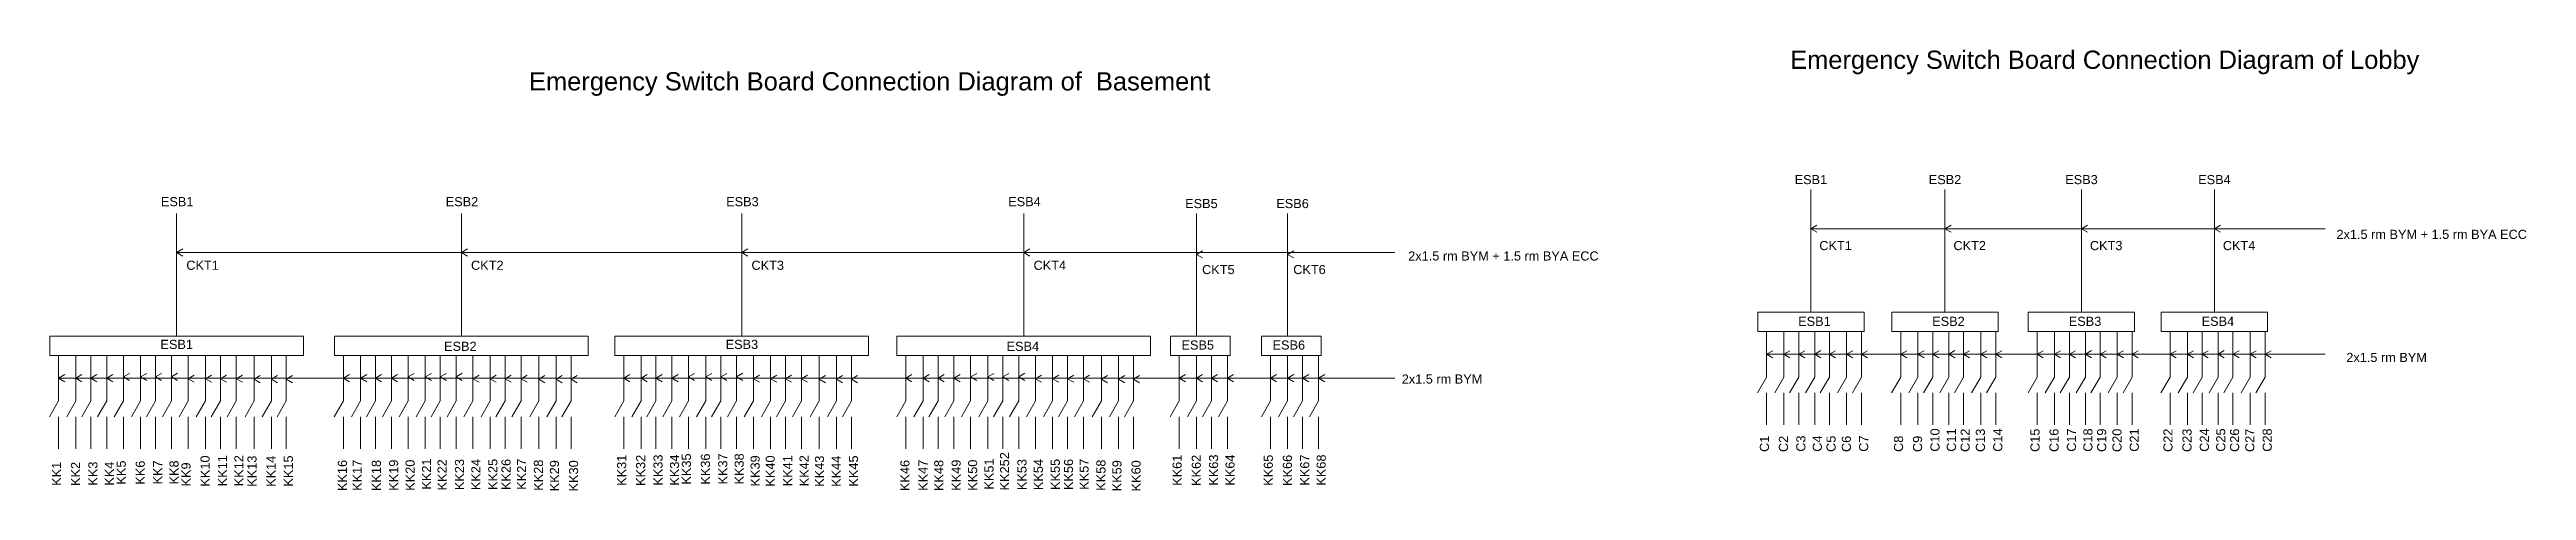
# Model space of a CAD drawing. Extents: x 1134 to 1882, y 421 to 475.
# Drawn here: x 1610 to 1882, y 426.9 to 475.3 of the extents above; entities that cross this region are included whole.
import ezdxf

# ---------------------------------------------------------------- set-up
doc = ezdxf.new("R2010")
doc.units = 0
doc.header["$MEASUREMENT"] = 0
doc.layers.add('Headings', color=30, linetype='Continuous')
doc.layers.add('Texts', color=210, linetype='Continuous')
doc.layers.add('Outlines', color=160, linetype='Continuous', lineweight=15)
doc.styles.get("Standard").update_dxf_attribs({"font": 'arial.ttf', "height": 1})

msp = doc.modelspace()

# ---------------------------------------------------------------- texts
at = {"layer": 'Headings', "char_height": 2, "width": 72.6792, "attachment_point": 1}
for s, insert in [('Emergency Switch Board Connection Diagram of Lobby', (1801.18, 475.18)), ('Emergency Switch Board Connection Diagram of  Basement', (1662.67, 472.81))]:
    msp.add_mtext(s, dxfattribs=dict(at, insert=insert))
at = {"layer": 'Texts', "char_height": 1, "attachment_point": 1}
for s, width, heights, insert in [('ESB1', 3.4145, [0], (1801.67, 461.53)), ('ESB2', 3.4145, [0], (1816.4, 461.53)), ('ESB3', 3.4145, [0], (1831.39, 461.53)), ('ESB4', 3.4145, [0], (1845.99, 461.53)), ('ESB1', 3.4145, [0], (1622.24, 459.11)), ('ESB2', 3.4145, [0], (1653.52, 459.11)), ('ESB3', 3.4145, [0], (1684.32, 459.11)), ('ESB4', 3.4145, [0], (1715.3, 459.11)), ('ESB5', 3.4145, [0], (1734.73, 458.9)), ('ESB6', 3.4145, [0], (1744.74, 458.9)), ('CKT1', 3.97, [1.1], (1804.38, 454.29)), ('CKT2', 3.97, [1.1], (1819.11, 454.29)), ('CKT3', 3.97, [1.1], (1834.1, 454.29)), ('CKT4', 3.97, [1.1], (1848.7, 454.29)), ('2x1.5 rm BYM + 1.5 rm BYA ECC', 21.7448, [2.19], (1861.18, 455.52)), ('CKT1', 3.97, [1.1], (1625.03, 452.13)), ('CKT2', 3.97, [1.1], (1656.3, 452.13)), ('CKT3', 3.97, [1.1], (1687.1, 452.13)), ('CKT4', 3.97, [1.1], (1718.08, 452.13)), ('CKT5', 3.97, [1.1], (1736.59, 451.66)), ('CKT6', 3.97, [1.1], (1746.6, 451.66)), ('2x1.5 rm BYM + 1.5 rm BYA ECC', 21.7448, [2.19], (1759.23, 453.15)), ('ESB1', 3.4145, [0], (1622.19, 443.45)), ('ESB3', 3.4145, [0], (1684.26, 443.45)), ('ESB1', 3.4145, [0], (1802.06, 445.98)), ('ESB2', 3.4145, [0], (1816.78, 445.98)), ('ESB3', 3.4145, [0], (1831.78, 445.98)), ('ESB4', 3.4145, [0], (1846.37, 445.98)), ('ESB2', 3.4145, [0], (1653.34, 443.24)), ('ESB4', 3.4145, [0], (1715.12, 443.24)), ('ESB5', 3.4145, [0], (1734.33, 443.38)), ('ESB6', 3.4145, [0], (1744.33, 443.38)), ('2x1.5 rm BYM', 10.2998, [0.748], (1862.26, 442.02)), ('2x1.5 rm BYM', 10.2998, [0.748], (1758.52, 439.65))]:
    msp.add_mtext_dynamic_manual_height_columns(s, width=width, gutter_width=5, heights=heights, dxfattribs=dict(at, insert=insert))
at = {"layer": 'Texts', "char_height": 1, "attachment_point": 1, "rotation": 90}
for s, insert in [('\\pxt1;C1', (1797.85, 431.15)), ('C2', (1799.94, 431.14)), ('\\pxt0,1;C3', (1801.85, 431.17)), ('C4', (1803.66, 431.17)), ('\\pxt1;C5', (1805.17, 431.15)), ('C6', (1806.85, 431.14)), ('\\pxt0,1;C7', (1808.75, 431.17)), ('\\pxt1;C8', (1812.58, 431.15)), ('C9', (1814.67, 431.14)), ('\\pxt0,1;C10', (1816.58, 431.17)), ('C11', (1818.38, 431.17)), ('\\pxt1;C12', (1819.9, 431.15)), ('C13', (1821.57, 431.14)), ('\\pxt0,1;C14', (1823.48, 431.17)), ('\\pxt1;C15', (1827.57, 431.15)), ('C16', (1829.66, 431.14)), ('\\pxt0,1;C17', (1831.57, 431.17)), ('C18', (1833.38, 431.17)), ('\\pxt1;C19', (1834.89, 431.15)), ('C20', (1836.57, 431.14)), ('\\pxt0,1;C21', (1838.47, 431.17)), ('\\pxt1;C22', (1842.17, 431.15)), ('C23', (1844.26, 431.14)), ('\\pxt0,1;C24', (1846.17, 431.17)), ('C25', (1847.97, 431.17)), ('\\pxt1;C26', (1849.49, 431.15)), ('C27', (1851.16, 431.14)), ('\\pxt0,1;C28', (1853.07, 431.17)), ('KK1', (1610.27, 427.43)), ('KK2', (1612.36, 427.42)), ('\\pxt1;KK3', (1614.27, 427.45)), ('KK4', (1616.07, 427.45)), ('KK5', (1617.38, 427.57)), ('\\pxt1;KK6', (1619.47, 427.56)), ('KK7', (1621.38, 427.58)), ('KK8', (1623.18, 427.58)), ('KK9', (1624.5, 427.36)), ('KK10', (1626.59, 427.35)), ('KK11', (1628.5, 427.38)), ('KK12', (1630.3, 427.38)), ('KK13', (1631.74, 427.33)), ('KK14', (1633.83, 427.32)), ('\\pxt1;KK15', (1635.74, 427.35)), ('KK16', (1641.67, 426.86)), ('KK17', (1643.3, 426.88)), ('\\pxt1;KK18', (1645.4, 426.86)), ('KK19', (1647.3, 426.89)), ('KK20', (1649.11, 426.89)), ('KK21', (1650.91, 427.02)), ('KK22', (1652.62, 426.93)), ('KK23', (1654.53, 426.96)), ('KK24', (1656.33, 426.96)), ('KK25', (1658.19, 426.98)), ('KK26', (1659.64, 426.97)), ('KK27', (1661.35, 427)), ('KK28', (1663.2, 426.89)), ('KK29', (1664.96, 426.83)), ('KK30', (1667.06, 426.82)), ('KK31', (1672.34, 427.43)), ('KK32', (1674.43, 427.42)), ('\\pxt1;KK33', (1676.34, 427.45)), ('KK34', (1678.15, 427.45)), ('KK35', (1679.45, 427.57)), ('\\pxt1;KK36', (1681.54, 427.56)), ('KK37', (1683.45, 427.58)), ('KK38', (1685.25, 427.58)), ('KK39', (1687, 427.36)), ('KK40', (1688.66, 427.35)), ('KK41', (1690.57, 427.38)), ('KK42', (1692.38, 427.38)), ('KK43', (1694.07, 427.33)), ('KK44', (1695.9, 427.32)), ('\\pxt1;KK45', (1697.81, 427.35)), ('KK46', (1703.45, 426.86)), ('KK47', (1705.44, 426.88)), ('\\pxt1;KK48', (1707.17, 426.86)), ('KK49', (1709.08, 426.89)), ('KK50', (1710.89, 426.89)), ('KK51', (1712.69, 427.02)), ('KK252', (1714.4, 426.93)), ('KK53', (1716.31, 426.96)), ('KK54', (1718.11, 426.96)), ('KK55', (1719.97, 426.98)), ('KK56', (1721.42, 426.97)), ('KK57', (1723.13, 427)), ('KK58', (1724.98, 426.89)), ('KK59', (1726.74, 426.83)), ('KK60', (1728.84, 426.82)), ('KK61', (1733.35, 427.43)), ('\\pxt1;KK62', (1735.45, 427.42)), ('KK63', (1737.35, 427.45)), ('KK64', (1739.16, 427.45)), ('KK65', (1743.36, 427.43)), ('KK66', (1745.46, 427.42)), ('KK67', (1747.36, 427.45)), ('KK68', (1749.17, 427.45))]:
    msp.add_mtext_dynamic_manual_height_columns(s, width=5.9328, gutter_width=5, heights=[0], dxfattribs=dict(at, insert=insert))

# ---------------------------------------------------------------- blocks, each defined once
blk = doc.blocks.new('line_without_CB')
at = {"layer": 'Outlines'}
for p, q in [((0, 0), (0, -2.5)), ((0, -5), (0, -2.5)), ((0, -5), (-1, -6.73)), ((0, -6.73), (0, -7.5)), ((0, -7.5), (0, -9.5)), ((0, -9.5), (0, -10.25))]:
    blk.add_line(p, q, dxfattribs=at)
blk = doc.blocks.new('arrow')
at = {"layer": 'Outlines'}
for q in [(0.67, 0.39), (0.67, -0.39)]:
    blk.add_line((0, 0), q, dxfattribs=at)

# ---------------------------------------------------------------- linework, layer by layer
at = {"layer": 'Outlines'}
for p, q in [((1803.45, 446.48), (1803.45, 459.95)), ((1818.18, 446.48), (1818.18, 459.95)), ((1833.17, 446.48), (1833.17, 459.95)), ((1847.77, 446.48), (1847.77, 459.95)), ((1623.96, 443.86), (1623.96, 457.32)), ((1655.24, 443.86), (1655.24, 457.32)), ((1686.03, 443.86), (1686.03, 457.32)), ((1717.01, 443.86), (1717.01, 457.32)), ((1735.98, 443.86), (1735.98, 457.32)), ((1745.99, 443.86), (1745.99, 457.32)), ((1803.45, 455.64), (1859.94, 455.64)), ((1623.96, 453.03), (1757.75, 453.03)), ((1745.99, 453.22), (1745.99, 452.33)), ((1798.59, 441.87), (1859.94, 441.87)), ((1611.01, 439.24), (1757.75, 439.24)), ((1734.09, 437.14), (1734.09, 437.14))]:
    msp.add_line(p, q, dxfattribs=at)
at = {"layer": 'Outlines', "ltscale": 5}
for points in [[(1797.61, 444.37), (1809.29, 444.37), (1809.29, 446.48), (1797.61, 446.48)], [(1812.34, 444.37), (1824.02, 444.37), (1824.02, 446.48), (1812.34, 446.48)], [(1827.33, 444.37), (1839.01, 444.37), (1839.01, 446.48), (1827.33, 446.48)], [(1841.93, 444.37), (1853.61, 444.37), (1853.61, 446.48), (1841.93, 446.48)], [(1610.03, 441.74), (1637.89, 441.74), (1637.89, 443.86), (1610.03, 443.86)], [(1641.31, 441.74), (1669.16, 441.74), (1669.16, 443.86), (1641.31, 443.86)], [(1672.11, 441.74), (1699.96, 441.74), (1699.96, 443.86), (1672.11, 443.86)], [(1703.08, 441.74), (1730.94, 441.74), (1730.94, 443.86), (1703.08, 443.86)], [(1733.12, 441.74), (1739.67, 441.74), (1739.67, 443.86), (1733.12, 443.86)], [(1743.13, 441.74), (1749.68, 441.74), (1749.68, 443.86), (1743.13, 443.86)]]:
    msp.add_lwpolyline(points, close=True, dxfattribs=at)

# ---------------------------------------------------------------- block references
at = {"layer": 'Outlines'}
for p in [(1803.45, 455.64), (1818.18, 455.64), (1833.17, 455.64), (1847.77, 455.64), (1623.96, 453.03), (1655.24, 453.03), (1686.03, 453.03), (1717.01, 453.03), (1735.98, 452.82), (1745.99, 452.82), (1798.59, 441.87), (1800.48, 441.87), (1802.12, 441.87), (1803.87, 441.88), (1805.49, 441.87), (1807.38, 441.87), (1809.02, 441.87), (1813.32, 441.87), (1815.21, 441.87), (1816.84, 441.87), (1818.6, 441.88), (1820.22, 441.87), (1822.11, 441.87), (1823.75, 441.87), (1828.31, 441.87), (1830.2, 441.87), (1831.84, 441.87), (1833.6, 441.88), (1835.21, 441.87), (1837.11, 441.87), (1838.74, 441.87), (1842.9, 441.87), (1844.8, 441.87), (1846.43, 441.87), (1848.19, 441.88), (1849.81, 441.87), (1851.7, 441.87), (1853.34, 441.87), (1611.01, 439.24), (1612.9, 439.24), (1614.54, 439.24), (1616.29, 439.25), (1618.12, 439.38), (1620.01, 439.38), (1621.64, 439.38), (1623.4, 439.39), (1625.24, 439.18), (1627.13, 439.18), (1628.77, 439.18), (1630.52, 439.18), (1632.48, 439.14), (1634.37, 439.14), (1636.01, 439.14), (1642.28, 439.24), (1644.17, 439.24), (1645.81, 439.24), (1647.57, 439.25), (1649.39, 439.38), (1651.28, 439.38), (1652.92, 439.38), (1654.67, 439.39), (1656.51, 439.18), (1658.4, 439.18), (1660.04, 439.18), (1661.79, 439.18), (1663.75, 439.14), (1665.64, 439.14), (1667.28, 439.14), (1673.08, 439.24), (1674.97, 439.24), (1676.61, 439.24), (1678.37, 439.25), (1680.19, 439.38), (1682.08, 439.38), (1683.72, 439.38), (1685.47, 439.39), (1687.31, 439.18), (1689.2, 439.18), (1690.84, 439.18), (1692.59, 439.18), (1694.55, 439.14), (1696.44, 439.14), (1698.08, 439.14), (1704.06, 439.24), (1705.95, 439.24), (1707.59, 439.24), (1709.34, 439.25), (1711.17, 439.38), (1713.06, 439.38), (1714.7, 439.38), (1716.45, 439.39), (1718.29, 439.18), (1720.18, 439.18), (1721.82, 439.18), (1723.57, 439.18), (1725.53, 439.14), (1727.42, 439.14), (1729.06, 439.14), (1734.09, 439.24), (1735.98, 439.24), (1737.62, 439.24), (1739.38, 439.25), (1744.1, 439.24), (1745.99, 439.24), (1747.63, 439.24), (1749.39, 439.25)]:
    msp.add_blockref('arrow', p, dxfattribs=at)
at = {"layer": 'Texts'}
for p in [(1798.59, 444.37), (1800.48, 444.37), (1802.12, 444.37), (1803.87, 444.37), (1805.49, 444.37), (1807.38, 444.37), (1809.02, 444.37), (1813.32, 444.37), (1815.21, 444.37), (1816.84, 444.37), (1818.6, 444.37), (1820.22, 444.37), (1822.11, 444.37), (1823.75, 444.37), (1828.31, 444.37), (1830.2, 444.37), (1831.84, 444.37), (1833.6, 444.37), (1835.21, 444.37), (1837.11, 444.37), (1838.74, 444.37), (1842.9, 444.37), (1844.8, 444.37), (1846.43, 444.37), (1848.19, 444.37), (1849.81, 444.37), (1851.7, 444.37), (1853.34, 444.37), (1611.01, 441.74), (1612.9, 441.74), (1614.54, 441.74), (1616.29, 441.74), (1618.12, 441.74), (1620.01, 441.74), (1621.64, 441.74), (1623.4, 441.74), (1625.24, 441.74), (1627.13, 441.74), (1628.77, 441.74), (1630.52, 441.74), (1632.48, 441.74), (1634.37, 441.74), (1636.01, 441.74), (1642.28, 441.74), (1644.17, 441.74), (1645.81, 441.74), (1647.57, 441.74), (1649.39, 441.74), (1651.28, 441.74), (1652.92, 441.74), (1654.67, 441.74), (1656.51, 441.74), (1658.4, 441.74), (1660.04, 441.74), (1661.79, 441.74), (1663.75, 441.74), (1665.64, 441.74), (1667.28, 441.74), (1673.08, 441.74), (1674.97, 441.74), (1676.61, 441.74), (1678.37, 441.74), (1680.19, 441.74), (1682.08, 441.74), (1683.72, 441.74), (1685.47, 441.74), (1687.31, 441.74), (1689.2, 441.74), (1690.84, 441.74), (1692.59, 441.74), (1694.55, 441.74), (1696.44, 441.74), (1698.08, 441.74), (1704.06, 441.74), (1705.95, 441.74), (1707.59, 441.74), (1709.34, 441.74), (1711.17, 441.74), (1713.06, 441.74), (1714.7, 441.74), (1716.45, 441.74), (1718.29, 441.74), (1720.18, 441.74), (1721.82, 441.74), (1723.57, 441.74), (1725.53, 441.74), (1727.42, 441.74), (1729.06, 441.74), (1734.09, 441.74), (1735.98, 441.74), (1737.62, 441.74), (1739.38, 441.74), (1744.1, 441.74), (1745.99, 441.74), (1747.63, 441.74), (1749.39, 441.74)]:
    msp.add_blockref('line_without_CB', p, dxfattribs=at)

msp.set_redraw_order([(e.dxf.handle, doc.entitydb.next_handle()) for e in msp.query("TEXT MTEXT ATTDEF DIMENSION ARC_DIMENSION")])  # texts and dimensions are drawn at this point

doc.saveas('drawing.dxf')
